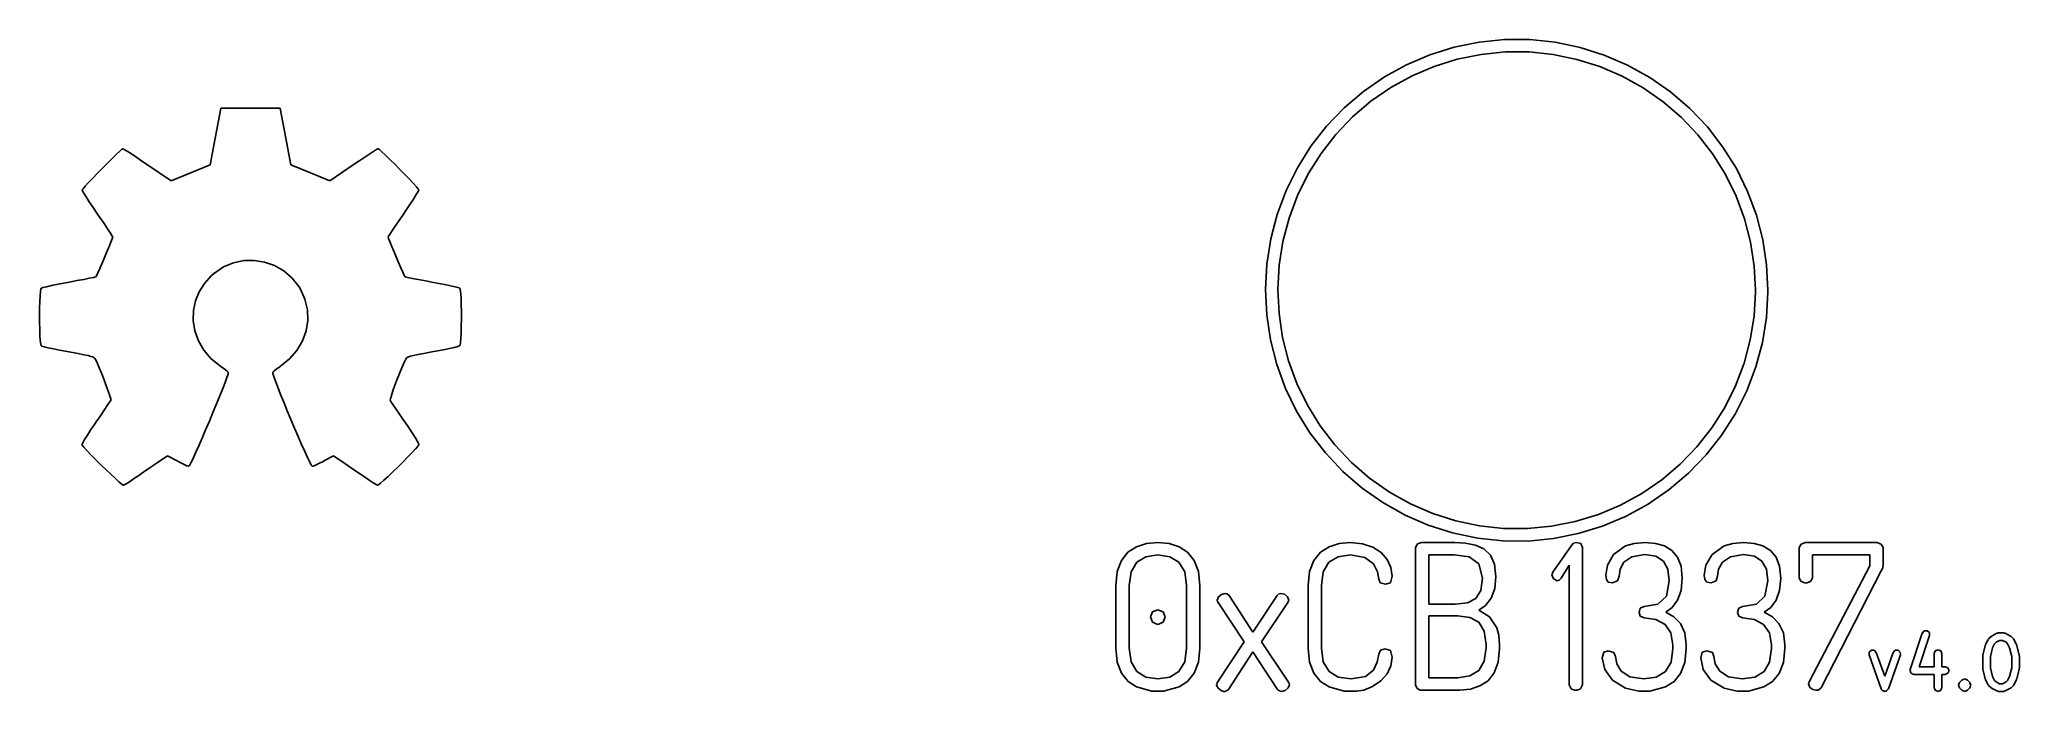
# Model space of a CAD drawing. Extents: x 85.2 to 119.7, y -88 to -34.8.
# Drawn here: x 88.55 to 119.69, y -88 to -77.74 of the extents above.
import ezdxf

# ---------------------------------------------------------------- set-up
doc = ezdxf.new("R2010")
doc.units = 0
doc.layers.add('BLACK', color=7, linetype='CONTINUOUS')

msp = doc.modelspace()

# ---------------------------------------------------------------- linework, layer by layer
at = {"layer": 'BLACK', "linetype": 'CONTINUOUS'}
for p, q in [((110.798, -77.8641), (111.189, -77.7844)), ((111.189, -77.7844), (111.587, -77.7447)), ((111.587, -77.7447), (111.987, -77.7454)), ((111.987, -77.7454), (112.384, -77.7865)), ((112.384, -77.7865), (112.776, -77.8675)), ((109.699, -78.3329), (110.048, -78.1398)), ((110.048, -78.1398), (110.416, -77.983)), ((110.416, -77.983), (110.798, -77.8641)), ((110.846, -78.0531), (110.483, -78.1661)), ((111.219, -77.9774), (110.846, -78.0531)), ((111.597, -77.9397), (111.219, -77.9774)), ((111.977, -77.9403), (111.597, -77.9397)), ((112.354, -77.9794), (111.977, -77.9403)), ((112.726, -78.0564), (112.354, -77.9794)), ((113.089, -78.1707), (112.726, -78.0564)), ((112.776, -77.8675), (113.157, -77.9877)), ((113.157, -77.9877), (113.524, -78.1458)), ((109.37, -78.5605), (109.699, -78.3329)), ((110.134, -78.3152), (109.801, -78.4988)), ((110.483, -78.1661), (110.134, -78.3152)), ((113.438, -78.321), (113.089, -78.1707)), ((113.77, -78.5057), (113.438, -78.321)), ((113.524, -78.1458), (113.873, -78.3402)), ((113.873, -78.3402), (114.201, -78.5689)), ((109.066, -78.82), (109.37, -78.5605)), ((109.489, -78.7151), (109.2, -78.9618)), ((109.801, -78.4988), (109.489, -78.7151)), ((114.081, -78.7231), (113.77, -78.5057)), ((114.369, -78.9709), (114.081, -78.7231)), ((114.201, -78.5689), (114.504, -78.8295)), ((91.3178, -79.2719), (91.4016, -78.8273)), ((91.4016, -78.8273), (91.4024, -78.826)), ((91.4024, -78.826), (91.403, -78.8247)), ((91.403, -78.8247), (91.4035, -78.8245)), ((91.4035, -78.8245), (91.4037, -78.8241)), ((91.4037, -78.8241), (91.4052, -78.8238)), ((91.4052, -78.8238), (91.4065, -78.8232)), ((91.4065, -78.8232), (92.332, -78.8232)), ((92.332, -78.8232), (92.3334, -78.8238)), ((92.3334, -78.8238), (92.3348, -78.8241)), ((92.3348, -78.8241), (92.3351, -78.8245)), ((92.3351, -78.8245), (92.3355, -78.8247)), ((92.3355, -78.8247), (92.3361, -78.826)), ((92.3361, -78.826), (92.3369, -78.8273)), ((92.3369, -78.8273), (92.4207, -79.2719)), ((108.79, -79.109), (109.066, -78.82)), ((109.2, -78.9618), (108.938, -79.2365)), ((114.631, -79.2465), (114.369, -78.9709)), ((114.504, -78.8295), (114.779, -79.1194)), ((91.2345, -79.7139), (91.3178, -79.2719)), ((92.4207, -79.2719), (92.504, -79.7139)), ((108.544, -79.4244), (108.79, -79.109)), ((108.938, -79.2365), (108.704, -79.5363)), ((114.863, -79.5471), (114.631, -79.2465)), ((114.779, -79.1194), (115.024, -79.4357)), ((89.5425, -79.7669), (89.6215, -79.6875)), ((89.6215, -79.6875), (89.696, -79.6138)), ((89.6215, -79.6875), (89.6215, -79.6875)), ((89.6215, -79.6875), (89.6215, -79.6875)), ((89.696, -79.6138), (89.7616, -79.5502)), ((89.696, -79.6138), (89.696, -79.6138)), ((89.696, -79.6138), (89.696, -79.6138)), ((89.7616, -79.5502), (89.7617, -79.5502)), ((89.7617, -79.5501), (89.814, -79.5011)), ((89.7617, -79.5502), (89.7617, -79.5501)), ((89.814, -79.5011), (89.8141, -79.5011)), ((89.8141, -79.501), (89.8487, -79.4712)), ((89.8141, -79.5011), (89.8141, -79.501)), ((89.8487, -79.4712), (89.8491, -79.471)), ((89.8491, -79.471), (89.8493, -79.4707)), ((89.8493, -79.4707), (89.8609, -79.4636)), ((89.8609, -79.4636), (89.8616, -79.4635)), ((89.8616, -79.4635), (89.8621, -79.4631)), ((89.8621, -79.4631), (89.8634, -79.4632)), ((89.8634, -79.4632), (89.8647, -79.463)), ((89.8647, -79.463), (89.8652, -79.4634)), ((89.8652, -79.4634), (89.8659, -79.4634)), ((89.8659, -79.4634), (89.8847, -79.4734)), ((89.8847, -79.4734), (89.8848, -79.4736)), ((89.8848, -79.4736), (89.885, -79.4736)), ((89.885, -79.4736), (89.93, -79.5017)), ((89.93, -79.5017), (89.93, -79.5018)), ((89.93, -79.5018), (89.9301, -79.5018)), ((89.9301, -79.5018), (89.9969, -79.5452)), ((89.9969, -79.5452), (89.9969, -79.5452)), ((89.9969, -79.5452), (89.997, -79.5452)), ((89.997, -79.5452), (90.0813, -79.601)), ((90.0813, -79.601), (90.0813, -79.601)), ((90.0813, -79.601), (90.0813, -79.601)), ((90.0813, -79.601), (90.1786, -79.6663)), ((90.1786, -79.6663), (90.1786, -79.6663)), ((90.1786, -79.6663), (90.1787, -79.6663)), ((90.1787, -79.6663), (90.2521, -79.716)), ((93.4864, -79.716), (93.5904, -79.6458)), ((93.5904, -79.6457), (93.6843, -79.583)), ((93.5904, -79.6458), (93.5904, -79.6457)), ((93.5904, -79.6458), (93.5904, -79.6458)), ((93.6843, -79.583), (93.7639, -79.5307)), ((93.6843, -79.583), (93.6843, -79.583)), ((93.6843, -79.583), (93.6843, -79.583)), ((93.7639, -79.5306), (93.8248, -79.4916)), ((93.7639, -79.5307), (93.7639, -79.5306)), ((93.7639, -79.5307), (93.7639, -79.5307)), ((93.8248, -79.4916), (93.8248, -79.4915)), ((93.8248, -79.4915), (93.8249, -79.4915)), ((93.8249, -79.4915), (93.8626, -79.4685)), ((93.8626, -79.4685), (93.8628, -79.4685)), ((93.8628, -79.4685), (93.863, -79.4683)), ((93.863, -79.4683), (93.8732, -79.4633)), ((93.8732, -79.4633), (93.8739, -79.4633)), ((93.8739, -79.4633), (93.8745, -79.4629)), ((93.8745, -79.4629), (93.8758, -79.4632)), ((93.8758, -79.4632), (93.8771, -79.4631)), ((93.8771, -79.4631), (93.8776, -79.4636)), ((93.8776, -79.4636), (93.8783, -79.4637)), ((93.8783, -79.4637), (93.8967, -79.4765)), ((93.8967, -79.4765), (93.8969, -79.4767)), ((93.8969, -79.4767), (93.8972, -79.4768)), ((93.8972, -79.4768), (93.9367, -79.5121)), ((93.9367, -79.5121), (93.9368, -79.5121)), ((93.9368, -79.5121), (93.9369, -79.5122)), ((93.9369, -79.5122), (93.993, -79.5653)), ((93.993, -79.5653), (93.993, -79.5654)), ((93.993, -79.5654), (93.993, -79.5654)), ((93.993, -79.5654), (94.0613, -79.632)), ((94.0613, -79.632), (94.0613, -79.6321)), ((94.0613, -79.6321), (94.0613, -79.6321)), ((94.0613, -79.6321), (94.1373, -79.7077)), ((108.332, -79.763), (108.544, -79.4244)), ((108.704, -79.5363), (108.502, -79.8582)), ((115.064, -79.8696), (114.863, -79.5471)), ((115.024, -79.4357), (115.235, -79.775)), ((89.2709, -80.051), (89.3233, -79.994)), ((89.3233, -79.994), (89.389, -79.9247)), ((89.3233, -79.994), (89.3233, -79.994)), ((89.3233, -79.994), (89.3233, -79.994)), ((89.389, -79.9246), (89.4635, -79.8475)), ((89.389, -79.9247), (89.389, -79.9246)), ((89.389, -79.9246), (89.389, -79.9246)), ((89.4635, -79.8475), (89.4636, -79.8475)), ((89.4636, -79.8474), (89.5425, -79.7669)), ((89.4636, -79.8475), (89.4636, -79.8474)), ((89.5425, -79.7669), (89.5425, -79.7669)), ((89.5425, -79.7669), (89.5425, -79.7669)), ((90.2521, -79.716), (90.2521, -79.716)), ((90.2521, -79.716), (90.2521, -79.716)), ((90.2521, -79.716), (90.6209, -79.9668)), ((90.6209, -79.9668), (91.2345, -79.7139)), ((92.504, -79.7139), (92.8108, -79.8403)), ((92.8108, -79.8403), (93.1176, -79.9668)), ((93.1176, -79.9668), (93.4864, -79.716)), ((93.4864, -79.716), (93.4864, -79.716)), ((93.4864, -79.716), (93.4864, -79.716)), ((94.1373, -79.7077), (94.1373, -79.7077)), ((94.1373, -79.7077), (94.1373, -79.7077)), ((94.1373, -79.7077), (94.2166, -79.7879)), ((94.2166, -79.7879), (94.2167, -79.7879)), ((94.2167, -79.7879), (94.2167, -79.7879)), ((94.2167, -79.7879), (94.2949, -79.868)), ((94.2949, -79.868), (94.2949, -79.868)), ((94.2949, -79.868), (94.2949, -79.868)), ((94.2949, -79.868), (94.3675, -79.9436)), ((94.3675, -79.9436), (94.3675, -79.9436)), ((94.3675, -79.9436), (94.3675, -79.9436)), ((94.3675, -79.9436), (94.4302, -80.0102)), ((108.155, -80.1213), (108.332, -79.763)), ((108.502, -79.8582), (108.334, -80.1988)), ((115.231, -80.2108), (115.064, -79.8696)), ((115.235, -79.775), (115.411, -80.1339)), ((89.2224, -80.1143), (89.2227, -80.1127)), ((89.2226, -80.1146), (89.2224, -80.1143)), ((89.2226, -80.115), (89.2226, -80.1146)), ((89.2255, -80.1231), (89.2226, -80.115)), ((89.2227, -80.1127), (89.2228, -80.1112)), ((89.2228, -80.1112), (89.2231, -80.1109)), ((89.2231, -80.1105), (89.2357, -80.0917)), ((89.2231, -80.1109), (89.2231, -80.1105)), ((89.2258, -80.1234), (89.2255, -80.1231)), ((89.2259, -80.1238), (89.2258, -80.1234)), ((89.2461, -80.1598), (89.2259, -80.1238)), ((89.2357, -80.0917), (89.236, -80.0915)), ((89.236, -80.0915), (89.2361, -80.0912)), ((89.2361, -80.0912), (89.2708, -80.0511)), ((89.2462, -80.1599), (89.2461, -80.1598)), ((89.2462, -80.16), (89.2462, -80.1599)), ((89.2831, -80.2193), (89.2462, -80.16)), ((89.2708, -80.0511), (89.2709, -80.051)), ((89.2708, -80.0511), (89.2708, -80.0511)), ((89.2831, -80.2194), (89.2831, -80.2193)), ((89.2831, -80.2193), (89.2831, -80.2193)), ((89.3338, -80.2973), (89.2831, -80.2194)), ((89.3951, -80.3892), (89.3338, -80.2973)), ((89.3338, -80.2973), (89.3338, -80.2973)), ((89.3338, -80.2973), (89.3338, -80.2973)), ((94.4333, -80.2538), (94.3774, -80.3389)), ((94.4302, -80.0102), (94.4302, -80.0103)), ((94.4302, -80.0103), (94.4303, -80.0103)), ((94.4303, -80.0103), (94.4785, -80.0634)), ((94.477, -80.1853), (94.4333, -80.2538)), ((94.4333, -80.2538), (94.4333, -80.2538)), ((94.4333, -80.2538), (94.4333, -80.2538)), ((94.5054, -80.1377), (94.477, -80.1851)), ((94.477, -80.1851), (94.477, -80.1852)), ((94.477, -80.1852), (94.477, -80.1853)), ((94.4785, -80.0634), (94.4785, -80.0635)), ((94.4785, -80.0635), (94.4786, -80.0635)), ((94.4786, -80.0635), (94.508, -80.0986)), ((94.5055, -80.1375), (94.5054, -80.1377)), ((94.5057, -80.1373), (94.5055, -80.1375)), ((94.5158, -80.1156), (94.5057, -80.1373)), ((94.508, -80.0986), (94.5082, -80.099)), ((94.5082, -80.099), (94.5085, -80.0992)), ((94.5085, -80.0992), (94.5155, -80.111)), ((94.5155, -80.111), (94.5156, -80.1115)), ((94.5156, -80.1115), (94.5159, -80.1118)), ((94.5161, -80.1147), (94.5158, -80.1151)), ((94.5158, -80.1151), (94.5158, -80.1156)), ((94.5159, -80.1118), (94.5159, -80.1133)), ((94.5159, -80.1133), (94.5161, -80.1147)), ((108.015, -80.4956), (108.155, -80.1213)), ((108.334, -80.1988), (108.201, -80.5547)), ((115.363, -80.5672), (115.231, -80.2108)), ((115.411, -80.1339), (115.549, -80.5088)), ((89.4642, -80.4904), (89.3951, -80.3892)), ((89.3951, -80.3892), (89.3951, -80.3892)), ((89.3951, -80.3892), (89.3951, -80.3892)), ((89.5021, -80.5456), (89.4642, -80.4904)), ((89.4642, -80.4904), (89.4642, -80.4904)), ((89.4642, -80.4904), (89.4642, -80.4904)), ((89.5673, -80.6416), (89.5021, -80.5456)), ((89.5021, -80.5456), (89.5021, -80.5456)), ((94.2055, -80.5919), (94.1443, -80.683)), ((94.2743, -80.4911), (94.2055, -80.5919)), ((94.3121, -80.4358), (94.2743, -80.4911)), ((94.2743, -80.4911), (94.2743, -80.4911)), ((94.3122, -80.4358), (94.3121, -80.4358)), ((94.3121, -80.4358), (94.3121, -80.4358)), ((94.3774, -80.3389), (94.3122, -80.4358)), ((94.3774, -80.3389), (94.3774, -80.3389)), ((94.3774, -80.3389), (94.3774, -80.3389)), ((107.913, -80.8822), (108.015, -80.4956)), ((108.201, -80.5547), (108.105, -80.9222)), ((115.458, -80.935), (115.363, -80.5672)), ((115.549, -80.5088), (115.649, -80.8957)), ((89.6231, -80.7253), (89.5673, -80.6416)), ((89.6667, -80.7924), (89.6231, -80.7253)), ((89.646, -81.0021), (89.6751, -80.9312)), ((89.6949, -80.8379), (89.6667, -80.7924)), ((89.6751, -80.9312), (89.6956, -80.8798)), ((89.704, -80.8559), (89.6949, -80.8379)), ((89.6956, -80.8798), (89.704, -80.8559)), ((94.0367, -80.8512), (94.0345, -80.8564)), ((94.0345, -80.8564), (94.0408, -80.8749)), ((94.0569, -80.8172), (94.0367, -80.8512)), ((94.0408, -80.8749), (94.0597, -80.9225)), ((94.0938, -80.7596), (94.0569, -80.8172)), ((94.0597, -80.9225), (94.0877, -80.9908)), ((94.1443, -80.683), (94.0938, -80.7596)), ((107.852, -81.2771), (107.913, -80.8822)), ((108.105, -80.9222), (108.046, -81.2975)), ((115.516, -81.3106), (115.458, -80.935)), ((115.649, -80.8957), (115.71, -81.2908)), ((89.535, -81.265), (89.5731, -81.1758)), ((89.5731, -81.1758), (89.611, -81.0859)), ((89.5731, -81.1758), (89.5731, -81.1758)), ((89.611, -81.0859), (89.646, -81.0021)), ((89.646, -81.0021), (89.646, -81.0021)), ((91.7639, -81.2235), (91.6017, -81.2577)), ((91.9287, -81.2198), (91.7639, -81.2235)), ((92.0916, -81.246), (91.9287, -81.2198)), ((92.248, -81.3015), (92.0916, -81.246)), ((94.0877, -80.9908), (94.122, -81.0729)), ((94.122, -81.0729), (94.1597, -81.1622)), ((94.1597, -81.1622), (94.198, -81.2519)), ((94.198, -81.2519), (94.234, -81.3353)), ((88.9584, -81.5722), (89.0212, -81.5604)), ((89.0212, -81.5604), (89.1403, -81.5381)), ((89.0212, -81.5604), (89.0212, -81.5604)), ((89.0212, -81.5604), (89.0212, -81.5604)), ((89.1403, -81.5381), (89.2465, -81.518)), ((89.1403, -81.5381), (89.1403, -81.5381)), ((89.2465, -81.518), (89.3346, -81.5009)), ((89.3346, -81.5009), (89.3994, -81.488)), ((89.3346, -81.5009), (89.3346, -81.5009)), ((89.3994, -81.488), (89.4356, -81.4802)), ((89.4356, -81.4802), (89.4394, -81.4791)), ((89.4394, -81.4791), (89.4484, -81.4616)), ((89.4484, -81.4616), (89.4698, -81.4147)), ((89.4698, -81.4147), (89.4996, -81.3469)), ((89.4996, -81.3469), (89.535, -81.265)), ((89.535, -81.265), (89.535, -81.265)), ((91.2584, -81.4593), (91.1451, -81.5827)), ((91.3026, -81.4201), (91.2584, -81.4593)), ((91.4465, -81.323), (91.3026, -81.4201)), ((91.6017, -81.2577), (91.4465, -81.323)), ((92.3934, -81.3857), (92.248, -81.3015)), ((92.5234, -81.4981), (92.3934, -81.3857)), ((92.6335, -81.6383), (92.5234, -81.4981)), ((94.234, -81.3353), (94.234, -81.3353)), ((94.234, -81.3353), (94.2648, -81.4056)), ((94.2648, -81.4056), (94.2876, -81.4561)), ((94.2876, -81.4561), (94.2989, -81.479)), ((94.2989, -81.479), (94.3156, -81.4831)), ((94.3156, -81.4831), (94.3656, -81.4933)), ((94.3656, -81.4933), (94.3656, -81.4933)), ((94.3656, -81.4933), (94.4417, -81.5083)), ((94.4417, -81.5083), (94.4417, -81.5083)), ((94.4417, -81.5083), (94.5388, -81.5269)), ((94.5388, -81.5269), (94.6516, -81.5481)), ((94.6516, -81.5481), (94.7174, -81.5604)), ((94.7174, -81.5604), (94.7174, -81.5604)), ((94.7174, -81.5604), (94.7174, -81.5604)), ((94.7174, -81.5604), (94.8379, -81.5834)), ((107.83, -81.6762), (107.852, -81.2771)), ((108.046, -81.2975), (108.025, -81.6769)), ((115.535, -81.69), (115.516, -81.3106)), ((115.71, -81.2908), (115.73, -81.69)), ((88.554, -81.9709), (88.5566, -81.8673)), ((88.5566, -81.8672), (88.5608, -81.778)), ((88.5566, -81.8673), (88.5566, -81.8672)), ((88.5566, -81.8673), (88.5566, -81.8673)), ((88.5608, -81.7779), (88.5665, -81.7096)), ((88.5608, -81.778), (88.5608, -81.7779)), ((88.5608, -81.778), (88.5608, -81.778)), ((88.5665, -81.7091), (88.5737, -81.6681)), ((88.5666, -81.7093), (88.5665, -81.7091)), ((88.5665, -81.7096), (88.5666, -81.7093)), ((88.5737, -81.6681), (88.5742, -81.6674)), ((88.5742, -81.6667), (88.5786, -81.6583)), ((88.5742, -81.6674), (88.5742, -81.6667)), ((88.5786, -81.6583), (88.58, -81.6571)), ((88.58, -81.6571), (88.5814, -81.6559)), ((88.5814, -81.6559), (88.6057, -81.6474)), ((88.6057, -81.6474), (88.6059, -81.6474)), ((88.6059, -81.6474), (88.6061, -81.6473)), ((88.6061, -81.6473), (88.6614, -81.6335)), ((88.6614, -81.6335), (88.6614, -81.6335)), ((88.6614, -81.6335), (88.6615, -81.6335)), ((88.6615, -81.6335), (88.7423, -81.6156)), ((88.7423, -81.6156), (88.8431, -81.5948)), ((88.7423, -81.6156), (88.7423, -81.6156)), ((88.7423, -81.6156), (88.7423, -81.6156)), ((88.8431, -81.5947), (88.9584, -81.5722)), ((88.8431, -81.5948), (88.8431, -81.5947)), ((88.8431, -81.5948), (88.8431, -81.5948)), ((88.9584, -81.5722), (88.9584, -81.5722)), ((88.9584, -81.5722), (88.9584, -81.5722)), ((91.0062, -81.8577), (90.9747, -82.0017)), ((91.0627, -81.7123), (91.0062, -81.8577)), ((91.1451, -81.5827), (91.0627, -81.7123)), ((92.6545, -81.6726), (92.6335, -81.6383)), ((92.7264, -81.8312), (92.6545, -81.6726)), ((92.7646, -81.9961), (92.7264, -81.8312)), ((94.8379, -81.5834), (94.8379, -81.5834)), ((94.8379, -81.5834), (94.8379, -81.5834)), ((94.8379, -81.5834), (94.9468, -81.6052)), ((94.9468, -81.6052), (94.9468, -81.6052)), ((94.9468, -81.6052), (94.9468, -81.6052)), ((94.9468, -81.6052), (95.0385, -81.6247)), ((95.0385, -81.6247), (95.0386, -81.6248)), ((95.0386, -81.6248), (95.0386, -81.6248)), ((95.0386, -81.6248), (95.1076, -81.6408)), ((95.1076, -81.6408), (95.1077, -81.6408)), ((95.1077, -81.6408), (95.1078, -81.6408)), ((95.1078, -81.6408), (95.1486, -81.6522)), ((95.1486, -81.6522), (95.1489, -81.6524)), ((95.1489, -81.6524), (95.1493, -81.6524)), ((95.1493, -81.6524), (95.1575, -81.656)), ((95.1575, -81.656), (95.1576, -81.6561)), ((95.1576, -81.6561), (95.1578, -81.6561)), ((95.1578, -81.6561), (95.1589, -81.6575)), ((95.1589, -81.6575), (95.1602, -81.6588)), ((95.1602, -81.6588), (95.1602, -81.6589)), ((95.1602, -81.6589), (95.1603, -81.659)), ((95.1603, -81.659), (95.1683, -81.6833)), ((95.1683, -81.6833), (95.1683, -81.6839)), ((95.1683, -81.6839), (95.1685, -81.6843)), ((95.1685, -81.6843), (95.175, -81.7393)), ((95.175, -81.7393), (95.175, -81.7394)), ((95.175, -81.7394), (95.175, -81.7396)), ((95.175, -81.7396), (95.18, -81.8187)), ((95.18, -81.8187), (95.1799, -81.8188)), ((95.1799, -81.8188), (95.18, -81.8188)), ((95.18, -81.8188), (95.1834, -81.9158)), ((107.83, -81.6769), (107.83, -81.6762)), ((107.849, -82.0755), (107.83, -81.6769)), ((108.025, -81.6769), (108.043, -82.0564)), ((115.513, -82.0955), (115.535, -81.7162)), ((115.535, -81.7162), (115.535, -81.69)), ((115.73, -81.7176), (115.707, -82.1166)), ((115.73, -81.69), (115.73, -81.7176)), ((88.553, -82.0826), (88.554, -81.971)), ((88.553, -82.0827), (88.553, -82.0826)), ((88.553, -82.0826), (88.553, -82.0826)), ((88.5534, -82.1959), (88.553, -82.0827)), ((88.554, -81.971), (88.554, -81.9709)), ((88.554, -81.9709), (88.554, -81.9709)), ((90.9747, -82.0017), (90.9669, -82.1635)), ((90.9669, -82.1635), (90.9928, -82.3261)), ((92.7438, -82.3286), (92.7701, -82.1633)), ((92.7701, -82.1633), (92.7646, -81.9961)), ((95.1834, -81.9158), (95.1833, -81.9158)), ((95.1833, -81.9158), (95.1834, -81.9158)), ((95.1834, -81.9158), (95.1852, -82.0241)), ((95.1855, -82.1374), (95.1843, -82.2491)), ((95.1852, -82.0241), (95.1852, -82.0241)), ((95.1852, -82.0241), (95.1852, -82.0242)), ((95.1852, -82.0242), (95.1855, -82.1374)), ((95.1855, -82.1374), (95.1855, -82.1374)), ((95.1855, -82.1374), (95.1855, -82.1374)), ((107.908, -82.4707), (107.849, -82.0755)), ((108.043, -82.0564), (108.099, -82.4322)), ((115.453, -82.4707), (115.513, -82.0955)), ((115.707, -82.1166), (115.644, -82.5113)), ((88.5554, -82.3043), (88.5534, -82.1959)), ((88.5534, -82.1959), (88.5535, -82.1959)), ((88.5535, -82.1959), (88.5534, -82.1959)), ((88.5554, -82.3044), (88.5555, -82.3043)), ((88.5555, -82.3043), (88.5554, -82.3043)), ((88.559, -82.4015), (88.5554, -82.3044)), ((88.559, -82.4016), (88.559, -82.4015)), ((88.559, -82.4015), (88.559, -82.4015)), ((88.564, -82.481), (88.559, -82.4016)), ((88.5641, -82.4811), (88.564, -82.481)), ((88.564, -82.4813), (88.5641, -82.4811)), ((88.5706, -82.5366), (88.564, -82.4813)), ((90.9928, -82.3261), (91.0498, -82.4841)), ((91.0498, -82.4841), (91.1353, -82.6319)), ((92.6002, -82.636), (92.6869, -82.4876)), ((92.6869, -82.4876), (92.7438, -82.3286)), ((95.1773, -82.4426), (95.1715, -82.5112)), ((95.1816, -82.353), (95.1773, -82.4424)), ((95.1773, -82.4424), (95.1773, -82.4425)), ((95.1773, -82.4425), (95.1773, -82.4426)), ((95.1843, -82.2492), (95.1816, -82.3529)), ((95.1816, -82.3529), (95.1816, -82.353)), ((95.1816, -82.353), (95.1816, -82.353)), ((95.1843, -82.2491), (95.1843, -82.2491)), ((95.1843, -82.2491), (95.1843, -82.2492)), ((108.007, -82.858), (107.908, -82.4707)), ((108.099, -82.4322), (108.193, -82.8003)), ((115.355, -82.8378), (115.453, -82.4707)), ((88.5709, -82.537), (88.5706, -82.5366)), ((88.5708, -82.5375), (88.5709, -82.537)), ((88.5789, -82.5623), (88.5708, -82.5375)), ((88.5801, -82.5636), (88.5789, -82.5623)), ((88.5812, -82.5651), (88.5801, -82.5636)), ((88.5861, -82.5678), (88.5812, -82.5651)), ((88.5866, -82.5679), (88.5861, -82.5678)), ((88.587, -82.5683), (88.5866, -82.5679)), ((88.6235, -82.5802), (88.587, -82.5683)), ((88.6237, -82.5802), (88.6235, -82.5802)), ((88.6239, -82.5803), (88.6237, -82.5802)), ((88.6872, -82.5962), (88.6239, -82.5803)), ((88.6873, -82.5961), (88.6872, -82.5962)), ((88.6874, -82.5962), (88.6873, -82.5961)), ((88.7703, -82.6142), (88.6874, -82.5962)), ((88.7704, -82.6142), (88.7703, -82.6142)), ((88.7703, -82.6142), (88.7703, -82.6142)), ((88.8654, -82.6326), (88.7704, -82.6142)), ((88.8655, -82.6325), (88.8654, -82.6326)), ((88.8655, -82.6326), (88.8655, -82.6325)), ((88.8976, -82.6384), (88.8655, -82.6326)), ((89.0457, -82.6656), (88.8976, -82.6384)), ((89.1621, -82.6875), (89.0457, -82.6656)), ((89.0457, -82.6656), (89.0457, -82.6656)), ((89.2508, -82.7049), (89.1621, -82.6875)), ((89.3158, -82.7188), (89.2508, -82.7049)), ((89.361, -82.73), (89.3158, -82.7188)), ((89.3905, -82.7394), (89.361, -82.73)), ((89.408, -82.7478), (89.3905, -82.7394)), ((89.4181, -82.756), (89.408, -82.7478)), ((89.4188, -82.7567), (89.4181, -82.756)), ((89.4362, -82.7871), (89.4188, -82.7567)), ((89.4624, -82.8436), (89.4362, -82.7871)), ((91.1353, -82.6319), (91.2465, -82.7641)), ((91.2465, -82.7641), (91.3811, -82.8751)), ((92.3414, -82.8845), (92.4848, -82.7697)), ((92.4848, -82.7697), (92.6002, -82.636)), ((94.3046, -82.7826), (94.2792, -82.8366)), ((94.3209, -82.7554), (94.3046, -82.7826)), ((94.3219, -82.7544), (94.3209, -82.7554)), ((94.3331, -82.7462), (94.3219, -82.7544)), ((94.3526, -82.7377), (94.3331, -82.7462)), ((94.3848, -82.728), (94.3526, -82.7377)), ((94.4335, -82.7164), (94.3848, -82.728)), ((94.5027, -82.7019), (94.4335, -82.7164)), ((94.5963, -82.6837), (94.5027, -82.7019)), ((94.7184, -82.6609), (94.5963, -82.6837)), ((94.8731, -82.6326), (94.7184, -82.6609)), ((94.9051, -82.6266), (94.8731, -82.6326)), ((94.8731, -82.6326), (94.8731, -82.6326)), ((94.8731, -82.6326), (94.8731, -82.6326)), ((94.9052, -82.6266), (94.9051, -82.6266)), ((94.9971, -82.6082), (94.9052, -82.6266)), ((94.9052, -82.6266), (94.9052, -82.6266)), ((94.9972, -82.6081), (94.9971, -82.6081)), ((94.9971, -82.6081), (94.9971, -82.6082)), ((95.0745, -82.5907), (94.9972, -82.6081)), ((95.0746, -82.5906), (95.0745, -82.5907)), ((95.0747, -82.5906), (95.0746, -82.5906)), ((95.1301, -82.5759), (95.0747, -82.5906)), ((95.1303, -82.5757), (95.1301, -82.5759)), ((95.1306, -82.5757), (95.1303, -82.5757)), ((95.1567, -82.5654), (95.1306, -82.5757)), ((95.158, -82.5641), (95.1567, -82.5654)), ((95.1594, -82.563), (95.158, -82.5641)), ((95.1637, -82.5544), (95.1594, -82.563)), ((95.1638, -82.5536), (95.1637, -82.5544)), ((95.1642, -82.553), (95.1638, -82.5536)), ((95.1715, -82.5116), (95.1642, -82.553)), ((95.1715, -82.5112), (95.1714, -82.5114)), ((95.1714, -82.5114), (95.1715, -82.5116)), ((108.193, -82.8003), (108.324, -83.1571)), ((115.644, -82.5113), (115.541, -82.8975)), ((89.4947, -82.9193), (89.4624, -82.8436)), ((89.5304, -83.0073), (89.4947, -82.9193)), ((89.5671, -83.1012), (89.5304, -83.0073)), ((89.602, -83.1942), (89.5671, -83.1012)), ((91.3811, -82.8751), (91.3986, -82.8867)), ((91.3986, -82.8867), (91.3987, -82.8868)), ((91.3987, -82.8868), (91.3987, -82.8868)), ((91.3987, -82.8868), (91.455, -82.9253)), ((91.455, -82.9253), (91.4551, -82.9254)), ((91.4551, -82.9254), (91.4552, -82.9255)), ((91.4552, -82.9255), (91.498, -82.9588)), ((91.4986, -83.0618), (91.47, -83.139)), ((91.498, -82.9588), (91.4982, -82.9592)), ((91.4982, -82.9592), (91.4985, -82.9593)), ((91.4985, -82.9593), (91.519, -82.9806)), ((91.516, -83.0094), (91.4986, -83.0616)), ((91.4986, -83.0616), (91.4986, -83.0617)), ((91.4986, -83.0617), (91.4986, -83.0618)), ((91.5162, -83.0087), (91.516, -83.009)), ((91.516, -83.009), (91.516, -83.0094)), ((91.5206, -82.9857), (91.5162, -83.0087)), ((91.519, -82.9806), (91.5193, -82.9814)), ((91.5193, -82.9814), (91.5199, -82.982)), ((91.5199, -82.982), (91.5202, -82.9827)), ((91.5202, -82.9827), (91.5203, -82.9839)), ((91.5203, -82.9839), (91.5204, -82.9842)), ((91.5204, -82.9842), (91.5203, -82.9843)), ((91.5203, -82.9843), (91.5206, -82.9857)), ((92.2183, -82.9849), (92.2188, -82.9834)), ((92.2184, -82.9852), (92.2183, -82.9849)), ((92.2183, -82.9855), (92.2184, -82.9852)), ((92.2207, -83.0016), (92.2183, -82.9855)), ((92.2188, -82.9834), (92.2192, -82.9818)), ((92.2192, -82.9818), (92.2195, -82.9816)), ((92.2195, -82.9816), (92.2196, -82.9813)), ((92.2196, -82.9813), (92.2386, -82.9608)), ((92.2209, -83.0019), (92.2207, -83.0016)), ((92.2209, -83.0024), (92.2209, -83.0019)), ((92.2358, -83.0493), (92.2209, -83.0024)), ((92.2359, -83.0494), (92.2358, -83.0493)), ((92.2359, -83.0495), (92.2359, -83.0494)), ((92.2624, -83.1222), (92.2359, -83.0495)), ((92.2386, -82.9608), (92.239, -82.9606)), ((92.239, -82.9606), (92.2392, -82.9603)), ((92.2392, -82.9603), (92.2809, -82.9269)), ((92.2625, -83.1222), (92.2624, -83.1222)), ((92.2987, -83.2164), (92.2625, -83.1222)), ((92.2625, -83.1222), (92.2625, -83.1222)), ((92.2809, -82.9269), (92.2811, -82.9269)), ((92.2811, -82.9269), (92.2812, -82.9268)), ((92.2812, -82.9268), (92.3368, -82.8875)), ((92.3368, -82.8875), (92.3369, -82.8875)), ((92.3369, -82.8874), (92.3414, -82.8845)), ((92.3369, -82.8875), (92.3369, -82.8874)), ((94.1753, -83.0913), (94.14, -83.1847)), ((94.2119, -82.9977), (94.1753, -83.0913)), ((94.2474, -82.9106), (94.2119, -82.9977)), ((94.2792, -82.8366), (94.2474, -82.9106)), ((108.144, -83.2334), (108.007, -82.858)), ((115.221, -83.1932), (115.355, -82.8378)), ((115.541, -82.8975), (115.4, -83.2714)), ((89.6328, -83.2796), (89.602, -83.1942)), ((89.6567, -83.3507), (89.6328, -83.2796)), ((89.6538, -83.4516), (89.6728, -83.4229)), ((89.6712, -83.4007), (89.6567, -83.3507)), ((89.6737, -83.4215), (89.6712, -83.4007)), ((89.6728, -83.4229), (89.6737, -83.4215)), ((91.3863, -83.3513), (91.3349, -83.4775)), ((91.4319, -83.237), (91.3863, -83.3512)), ((91.3863, -83.3512), (91.3863, -83.3513)), ((91.3863, -83.3513), (91.3863, -83.3513)), ((91.4699, -83.1391), (91.4319, -83.237)), ((91.4319, -83.237), (91.4319, -83.237)), ((91.4319, -83.237), (91.4319, -83.237)), ((91.47, -83.139), (91.4699, -83.1391)), ((91.4699, -83.1391), (91.4699, -83.1391)), ((92.2987, -83.2165), (92.2987, -83.2164)), ((92.2987, -83.2164), (92.2987, -83.2164)), ((92.3429, -83.3278), (92.2987, -83.2165)), ((92.343, -83.3279), (92.3429, -83.3278)), ((92.3933, -83.4521), (92.343, -83.3279)), ((92.343, -83.3279), (92.343, -83.3279)), ((94.0683, -83.3967), (94.0645, -83.4209)), ((94.0645, -83.4209), (94.0778, -83.4412)), ((94.084, -83.3442), (94.0683, -83.3967)), ((94.1087, -83.2712), (94.084, -83.3442)), ((94.14, -83.1847), (94.1087, -83.2712)), ((108.319, -83.5929), (108.144, -83.2334)), ((108.324, -83.1571), (108.49, -83.4989)), ((115.051, -83.5333), (115.221, -83.1932)), ((115.4, -83.2714), (115.221, -83.6291)), ((89.4426, -83.7609), (89.509, -83.6642)), ((89.509, -83.6642), (89.5685, -83.5772)), ((89.5685, -83.5772), (89.6179, -83.5047)), ((89.5685, -83.5772), (89.5685, -83.5772)), ((89.6179, -83.5047), (89.6538, -83.4516)), ((89.6179, -83.5047), (89.6179, -83.5047)), ((91.2796, -83.6116), (91.2221, -83.7491)), ((91.3349, -83.4776), (91.2796, -83.6116)), ((91.2796, -83.6116), (91.2796, -83.6116)), ((91.2796, -83.6116), (91.2796, -83.6116)), ((91.3349, -83.4775), (91.3349, -83.4776)), ((91.3349, -83.4776), (91.3349, -83.4776)), ((92.3933, -83.4522), (92.3933, -83.4521)), ((92.448, -83.585), (92.3933, -83.4522)), ((92.3933, -83.4522), (92.3933, -83.4522)), ((92.5052, -83.7222), (92.448, -83.585)), ((92.448, -83.585), (92.448, -83.585)), ((92.448, -83.585), (92.448, -83.585)), ((92.5631, -83.8593), (92.5052, -83.7222)), ((92.5052, -83.7222), (92.5052, -83.7222)), ((92.5052, -83.7222), (92.5052, -83.7222)), ((94.0778, -83.4412), (94.0778, -83.4412)), ((94.0778, -83.4412), (94.1095, -83.4882)), ((94.1095, -83.4882), (94.1095, -83.4882)), ((94.1095, -83.4882), (94.1555, -83.5559)), ((94.1555, -83.5559), (94.2126, -83.6395)), ((94.2126, -83.6395), (94.2775, -83.7341)), ((94.2775, -83.7341), (94.2775, -83.7341)), ((94.2775, -83.7341), (94.296, -83.7609)), ((108.529, -83.933), (108.319, -83.5929)), ((108.49, -83.4989), (108.689, -83.8221)), ((114.848, -83.8544), (115.051, -83.5333)), ((115.221, -83.6291), (115.008, -83.9669)), ((89.2327, -84.0888), (89.2612, -84.0388)), ((89.2612, -84.0388), (89.2613, -84.0388)), ((89.2613, -84.0387), (89.3048, -83.9685)), ((89.2613, -84.0388), (89.2613, -84.0387)), ((89.3048, -83.9685), (89.3049, -83.9685)), ((89.3049, -83.9684), (89.3602, -83.8831)), ((89.3049, -83.9685), (89.3049, -83.9684)), ((89.3602, -83.8831), (89.3603, -83.883)), ((89.3603, -83.883), (89.4243, -83.7876)), ((89.3603, -83.883), (89.3603, -83.883)), ((89.4243, -83.7876), (89.4244, -83.7875)), ((89.4243, -83.7876), (89.4243, -83.7876)), ((89.4244, -83.7875), (89.4426, -83.7609)), ((89.4426, -83.7609), (89.4426, -83.7609)), ((89.4426, -83.7609), (89.4426, -83.7609)), ((91.1078, -84.0171), (91.0546, -84.1391)), ((91.1642, -83.8857), (91.1078, -84.0171)), ((91.1078, -84.0171), (91.1078, -84.0171)), ((91.1078, -84.0171), (91.1078, -84.0171)), ((91.2221, -83.7491), (91.1642, -83.8857)), ((91.1642, -83.8857), (91.1642, -83.8857)), ((91.1642, -83.8857), (91.1642, -83.8857)), ((91.2221, -83.7491), (91.2221, -83.7491)), ((91.2221, -83.7491), (91.2221, -83.7491)), ((92.6199, -83.9921), (92.5631, -83.8593)), ((92.5631, -83.8593), (92.5631, -83.8593)), ((92.5631, -83.8593), (92.5631, -83.8593)), ((92.6738, -84.1163), (92.6199, -83.9921)), ((92.6199, -83.9921), (92.6199, -83.9921)), ((92.6199, -83.9921), (92.6199, -83.9921)), ((94.296, -83.7609), (94.296, -83.7609)), ((94.296, -83.7609), (94.296, -83.761)), ((94.296, -83.761), (94.3618, -83.8584)), ((94.3618, -83.8584), (94.3618, -83.8584)), ((94.3618, -83.8584), (94.3619, -83.8584)), ((94.3619, -83.8584), (94.4198, -83.9473)), ((94.4198, -83.9473), (94.4198, -83.9474)), ((94.4198, -83.9474), (94.4199, -83.9474)), ((94.4199, -83.9474), (94.4668, -84.0227)), ((94.4668, -84.0227), (94.4668, -84.0228)), ((94.4668, -84.0228), (94.4669, -84.0228)), ((94.4669, -84.0228), (94.4995, -84.0793)), ((108.772, -84.2501), (108.529, -83.933)), ((108.689, -83.8221), (108.921, -84.1236)), ((114.614, -84.1534), (114.848, -83.8544)), ((115.008, -83.9669), (114.761, -84.2814)), ((89.222, -84.1176), (89.2221, -84.1159)), ((89.2243, -84.1241), (89.222, -84.1176)), ((89.2221, -84.1159), (89.2222, -84.1141)), ((89.2222, -84.1141), (89.2325, -84.0894)), ((89.2248, -84.1247), (89.2243, -84.1241)), ((89.2249, -84.1255), (89.2248, -84.1247)), ((89.2481, -84.1575), (89.2249, -84.1255)), ((89.2325, -84.0894), (89.2327, -84.0891)), ((89.2327, -84.0891), (89.2327, -84.0888)), ((89.2483, -84.1576), (89.2481, -84.1575)), ((89.2484, -84.1578), (89.2483, -84.1576)), ((89.2941, -84.2101), (89.2484, -84.1578)), ((89.2941, -84.2102), (89.2941, -84.2101)), ((89.2942, -84.2103), (89.2941, -84.2102)), ((89.3591, -84.2793), (89.2942, -84.2103)), ((89.3592, -84.2794), (89.3591, -84.2793)), ((89.4401, -84.3617), (89.3592, -84.2794)), ((89.3592, -84.2794), (89.3592, -84.2794)), ((89.4402, -84.3617), (89.4401, -84.3617)), ((89.4402, -84.3618), (89.4402, -84.3617)), ((89.5338, -84.4538), (89.4402, -84.3618)), ((90.5655, -84.2955), (90.3857, -84.4171)), ((90.7158, -84.3768), (90.5655, -84.2955)), ((90.9653, -84.3376), (90.9328, -84.4054)), ((91.0065, -84.2474), (90.9653, -84.3375)), ((90.9653, -84.3375), (90.9653, -84.3376)), ((90.9653, -84.3376), (90.9653, -84.3376)), ((91.0066, -84.2473), (91.0065, -84.2474)), ((91.0065, -84.2474), (91.0065, -84.2474)), ((91.0546, -84.1391), (91.0066, -84.2473)), ((91.0546, -84.1391), (91.0546, -84.1391)), ((91.0546, -84.1391), (91.0546, -84.1391)), ((92.723, -84.2275), (92.6738, -84.1163)), ((92.6738, -84.1163), (92.6738, -84.1163)), ((92.6738, -84.1163), (92.6738, -84.1163)), ((92.723, -84.2276), (92.723, -84.2275)), ((92.7657, -84.3216), (92.723, -84.2276)), ((92.723, -84.2276), (92.723, -84.2276)), ((92.7657, -84.3217), (92.7657, -84.3216)), ((92.7657, -84.3216), (92.7657, -84.3216)), ((92.8001, -84.3941), (92.7657, -84.3217)), ((93.1731, -84.2955), (93.0228, -84.3768)), ((93.3528, -84.4171), (93.1731, -84.2955)), ((94.3457, -84.3126), (94.2696, -84.3895)), ((94.3458, -84.3125), (94.3457, -84.3125)), ((94.3457, -84.3125), (94.3457, -84.3126)), ((94.4129, -84.2428), (94.3458, -84.3125)), ((94.413, -84.2427), (94.4129, -84.2428)), ((94.4129, -84.2428), (94.4129, -84.2428)), ((94.4666, -84.1848), (94.413, -84.2427)), ((94.4667, -84.1846), (94.4666, -84.1847)), ((94.4666, -84.1847), (94.4666, -84.1848)), ((94.5022, -84.1428), (94.4667, -84.1846)), ((94.4995, -84.0793), (94.4996, -84.0796)), ((94.4996, -84.0796), (94.4997, -84.0797)), ((94.4997, -84.0797), (94.515, -84.1124)), ((94.5023, -84.1424), (94.5022, -84.1428)), ((94.5027, -84.1422), (94.5023, -84.1424)), ((94.5155, -84.1211), (94.5027, -84.1422)), ((94.515, -84.1124), (94.5151, -84.113)), ((94.5151, -84.113), (94.5154, -84.1136)), ((94.5154, -84.1136), (94.5162, -84.1176)), ((94.5158, -84.1193), (94.5155, -84.1211)), ((94.5162, -84.1176), (94.5158, -84.1193)), ((109.046, -84.541), (108.772, -84.2501)), ((108.921, -84.1236), (109.181, -84.4001)), ((114.35, -84.4271), (114.614, -84.1534)), ((114.761, -84.2814), (114.484, -84.5694)), ((89.5874, -84.5053), (89.5338, -84.4538)), ((89.5338, -84.4538), (89.5338, -84.4538)), ((89.5338, -84.4538), (89.5338, -84.4538)), ((89.672, -84.5855), (89.5874, -84.5053)), ((89.5874, -84.5053), (89.5874, -84.5053)), ((89.5874, -84.5053), (89.5874, -84.5053)), ((89.6721, -84.5856), (89.672, -84.5855)), ((89.672, -84.5855), (89.672, -84.5855)), ((89.7461, -84.6542), (89.6721, -84.5856)), ((89.7462, -84.6543), (89.7461, -84.6542)), ((89.8057, -84.7079), (89.7462, -84.6543)), ((89.7462, -84.6543), (89.7462, -84.6543)), ((90.0475, -84.6482), (89.9803, -84.6933)), ((90.0476, -84.6481), (90.0475, -84.6482)), ((90.0954, -84.6152), (90.0476, -84.6481)), ((90.0476, -84.6481), (90.0476, -84.6481)), ((90.1908, -84.5498), (90.0954, -84.6152)), ((90.2927, -84.4803), (90.1908, -84.5498)), ((90.3857, -84.4171), (90.2927, -84.4803)), ((90.7518, -84.3959), (90.7158, -84.3768)), ((90.7158, -84.3768), (90.7158, -84.3768)), ((90.7158, -84.3768), (90.7158, -84.3768)), ((90.7519, -84.3959), (90.7518, -84.3959)), ((90.752, -84.396), (90.7519, -84.3959)), ((90.8175, -84.4287), (90.752, -84.396)), ((90.8176, -84.4287), (90.8175, -84.4287)), ((90.8177, -84.4287), (90.8176, -84.4287)), ((90.8683, -84.4513), (90.8177, -84.4287)), ((90.8686, -84.4513), (90.8683, -84.4513)), ((90.8689, -84.4515), (90.8686, -84.4513)), ((90.896, -84.4599), (90.8689, -84.4515)), ((90.897, -84.4598), (90.896, -84.4599)), ((90.8979, -84.4601), (90.897, -84.4598)), ((90.8988, -84.4596), (90.8979, -84.4601)), ((90.8998, -84.4596), (90.8988, -84.4596)), ((90.9004, -84.4588), (90.8998, -84.4596)), ((90.9013, -84.4583), (90.9004, -84.4588)), ((90.9102, -84.4475), (90.9013, -84.4583)), ((90.9103, -84.447), (90.9102, -84.4475)), ((90.9107, -84.4467), (90.9103, -84.447)), ((90.9327, -84.4056), (90.9107, -84.4467)), ((90.9328, -84.4054), (90.9327, -84.4055)), ((90.9327, -84.4055), (90.9327, -84.4056)), ((92.8002, -84.3942), (92.8001, -84.3941)), ((92.8002, -84.3943), (92.8002, -84.3942)), ((92.8244, -84.4409), (92.8002, -84.3943)), ((92.8247, -84.4412), (92.8244, -84.4409)), ((92.8248, -84.4416), (92.8247, -84.4412)), ((92.8371, -84.4581), (92.8248, -84.4416)), ((92.8379, -84.4586), (92.8371, -84.4581)), ((92.8384, -84.4593), (92.8379, -84.4586)), ((92.8395, -84.4595), (92.8384, -84.4593)), ((92.8404, -84.4601), (92.8395, -84.4595)), ((92.8413, -84.4599), (92.8404, -84.4601)), ((92.8422, -84.46), (92.8413, -84.4599)), ((92.8524, -84.4578), (92.8422, -84.46)), ((92.8527, -84.4575), (92.8524, -84.4578)), ((92.8532, -84.4575), (92.8527, -84.4575)), ((92.8933, -84.4415), (92.8532, -84.4575)), ((92.8934, -84.4414), (92.8933, -84.4415)), ((92.8936, -84.4413), (92.8934, -84.4414)), ((92.9528, -84.4132), (92.8936, -84.4413)), ((92.9529, -84.4131), (92.9528, -84.4132)), ((92.953, -84.4131), (92.9529, -84.4131)), ((93.0227, -84.3769), (92.953, -84.4131)), ((93.0228, -84.3768), (93.0227, -84.3768)), ((93.0227, -84.3768), (93.0227, -84.3769)), ((93.4067, -84.4536), (93.3528, -84.4171)), ((93.3528, -84.4171), (93.3528, -84.4171)), ((93.5068, -84.5218), (93.4067, -84.4536)), ((93.4067, -84.4536), (93.4067, -84.4536)), ((93.6067, -84.5901), (93.5068, -84.5218)), ((93.691, -84.6481), (93.6067, -84.5901)), ((93.6067, -84.5901), (93.6067, -84.5901)), ((93.691, -84.6482), (93.691, -84.6481)), ((93.691, -84.6481), (93.691, -84.6481)), ((93.7375, -84.6798), (93.691, -84.6482)), ((94.0331, -84.6188), (93.9668, -84.6797)), ((94.1087, -84.5471), (94.0331, -84.6187)), ((94.0331, -84.6187), (94.0331, -84.6187)), ((94.0331, -84.6187), (94.0331, -84.6188)), ((94.1088, -84.5471), (94.1087, -84.5471)), ((94.1087, -84.5471), (94.1087, -84.5471)), ((94.1891, -84.4692), (94.1088, -84.5471)), ((94.2696, -84.3895), (94.1891, -84.4691)), ((94.1891, -84.4691), (94.1891, -84.4692)), ((94.1891, -84.4692), (94.1891, -84.4692)), ((94.2696, -84.3895), (94.2696, -84.3895)), ((94.2696, -84.3895), (94.2696, -84.3895)), ((109.348, -84.8026), (109.046, -84.541)), ((109.181, -84.4001), (109.468, -84.6488)), ((109.468, -84.6488), (109.779, -84.8673)), ((113.747, -84.8881), (114.061, -84.6729)), ((114.061, -84.6729), (114.35, -84.4271)), ((114.484, -84.5694), (114.179, -84.8279)), ((89.8058, -84.7079), (89.8057, -84.7079)), ((89.8058, -84.708), (89.8058, -84.7079)), ((89.8468, -84.7428), (89.8058, -84.708)), ((89.8471, -84.7429), (89.8468, -84.7428)), ((89.8473, -84.7431), (89.8471, -84.7429)), ((89.8658, -84.7556), (89.8473, -84.7431)), ((89.8662, -84.7557), (89.8658, -84.7556)), ((89.8665, -84.756), (89.8662, -84.7557)), ((89.8681, -84.7561), (89.8665, -84.756)), ((89.8696, -84.7564), (89.8681, -84.7561)), ((89.8699, -84.7561), (89.8696, -84.7564)), ((89.8703, -84.7562), (89.8699, -84.7561)), ((89.8831, -84.7515), (89.8703, -84.7562)), ((89.8834, -84.7513), (89.8831, -84.7515)), ((89.8838, -84.7512), (89.8834, -84.7513)), ((89.923, -84.7293), (89.8838, -84.7512)), ((89.9231, -84.7292), (89.923, -84.7293)), ((89.9232, -84.7292), (89.9231, -84.7292)), ((89.9802, -84.6934), (89.9232, -84.7292)), ((89.9803, -84.6933), (89.9802, -84.6933)), ((89.9802, -84.6933), (89.9802, -84.6934)), ((93.7376, -84.6798), (93.7375, -84.6798)), ((93.7981, -84.7191), (93.7376, -84.6798)), ((93.7376, -84.6798), (93.7376, -84.6798)), ((93.7982, -84.7191), (93.7981, -84.7191)), ((93.7982, -84.7192), (93.7982, -84.7191)), ((93.8431, -84.7461), (93.7982, -84.7192)), ((93.8434, -84.7461), (93.8431, -84.7461)), ((93.8436, -84.7464), (93.8434, -84.7461)), ((93.8655, -84.7563), (93.8436, -84.7464)), ((93.8656, -84.7563), (93.8655, -84.7563)), ((93.8658, -84.7565), (93.8656, -84.7563)), ((93.8675, -84.7564), (93.8658, -84.7565)), ((93.8693, -84.7565), (93.8675, -84.7564)), ((93.8694, -84.7564), (93.8693, -84.7565)), ((93.8696, -84.7563), (93.8694, -84.7564)), ((93.879, -84.7521), (93.8696, -84.7563)), ((93.8794, -84.7517), (93.879, -84.7521)), ((93.88, -84.7515), (93.8794, -84.7517)), ((93.914, -84.7256), (93.88, -84.7515)), ((93.9141, -84.7255), (93.914, -84.7256)), ((93.9143, -84.7254), (93.9141, -84.7255)), ((93.9667, -84.6797), (93.9143, -84.7254)), ((93.9668, -84.6797), (93.9667, -84.6797)), ((93.9667, -84.6797), (93.9667, -84.6797)), ((109.675, -85.0325), (109.348, -84.8026)), ((109.779, -84.8673), (110.11, -85.0532)), ((113.414, -85.0705), (113.747, -84.8881)), ((114.179, -84.8279), (113.85, -85.0543)), ((110.024, -85.2281), (109.675, -85.0325)), ((110.39, -85.3874), (110.024, -85.2281)), ((110.11, -85.0532), (110.459, -85.2047)), ((110.459, -85.2047), (110.821, -85.3202)), ((112.701, -85.3301), (113.064, -85.2184)), ((113.064, -85.2184), (113.414, -85.0705)), ((113.499, -85.2463), (113.131, -85.4018)), ((113.85, -85.0543), (113.499, -85.2463)), ((110.771, -85.509), (110.39, -85.3874)), ((111.162, -85.5914), (110.771, -85.509)), ((110.821, -85.3202), (111.193, -85.3986)), ((111.56, -85.6338), (111.162, -85.5914)), ((111.193, -85.3986), (111.57, -85.439)), ((111.57, -85.439), (111.95, -85.441)), ((111.95, -85.441), (112.329, -85.4045)), ((112.357, -85.5976), (111.959, -85.6359)), ((112.329, -85.4045), (112.701, -85.3301)), ((112.749, -85.5193), (112.357, -85.5976)), ((113.131, -85.4018), (112.749, -85.5193)), ((105.565, -85.9426), (105.667, -85.814)), ((105.667, -85.814), (105.8, -85.7267)), ((105.8, -85.7267), (105.957, -85.6767)), ((105.946, -85.8831), (105.805, -85.9712)), ((106.135, -85.8537), (105.946, -85.8831)), ((105.957, -85.6767), (106.135, -85.66)), ((106.135, -85.66), (106.313, -85.6767)), ((106.324, -85.8831), (106.135, -85.8537)), ((106.313, -85.6767), (106.471, -85.7267)), ((106.468, -85.9712), (106.324, -85.8831)), ((106.471, -85.7267), (106.605, -85.814)), ((106.605, -85.814), (106.709, -85.9426)), ((108.591, -85.9426), (108.696, -85.814)), ((108.696, -85.814), (108.832, -85.7267)), ((108.971, -85.8831), (108.827, -85.9712)), ((108.832, -85.7267), (108.99, -85.6767)), ((109.167, -85.8537), (108.971, -85.8831)), ((108.99, -85.6767), (109.164, -85.66)), ((109.164, -85.66), (109.357, -85.6783)), ((109.394, -85.8934), (109.167, -85.8537)), ((109.357, -85.6783), (109.519, -85.733)), ((109.527, -85.9934), (109.394, -85.8934)), ((109.519, -85.733), (109.648, -85.818)), ((109.648, -85.818), (109.743, -85.9267)), ((110.189, -85.7394), (110.219, -85.6806)), ((110.189, -87.9016), (110.189, -85.7394)), ((110.219, -85.6806), (110.284, -85.66)), ((110.284, -85.66), (110.805, -85.66)), ((110.399, -85.8537), (110.399, -86.6316)), ((110.799, -85.8537), (110.399, -85.8537)), ((111.031, -85.8838), (110.799, -85.8537)), ((110.805, -85.66), (110.975, -85.6703)), ((110.975, -85.6703), (111.131, -85.7013)), ((111.186, -85.9934), (111.031, -85.8838)), ((111.131, -85.7013), (111.263, -85.7612)), ((111.263, -85.7612), (111.366, -85.8584)), ((111.366, -85.8584), (111.431, -86.0017)), ((111.959, -85.6359), (111.56, -85.6338)), ((112.383, -86.0728), (112.643, -85.7045)), ((112.643, -85.7045), (112.675, -85.6711)), ((112.675, -85.6711), (112.723, -85.6568)), ((112.723, -85.6568), (112.786, -85.6775)), ((112.786, -85.6775), (112.815, -85.7362)), ((112.815, -85.7362), (112.815, -87.8984)), ((113.207, -86.0172), (113.302, -85.8489)), ((113.302, -85.8489), (113.491, -85.714)), ((113.591, -85.8838), (113.466, -85.9696)), ((113.491, -85.714), (113.629, -85.6735)), ((113.796, -85.8505), (113.591, -85.8838)), ((113.629, -85.6735), (113.802, -85.66)), ((113.969, -85.8759), (113.796, -85.8505)), ((113.802, -85.66), (113.963, -85.6735)), ((113.963, -85.6735), (114.104, -85.714)), ((114.088, -85.9521), (113.969, -85.8759)), ((114.104, -85.714), (114.22, -85.785)), ((114.22, -85.785), (114.309, -85.8902)), ((114.309, -85.8902), (114.365, -86.0335)), ((114.756, -86.0172), (114.852, -85.8489)), ((114.852, -85.8489), (115.041, -85.714)), ((115.141, -85.8838), (115.015, -85.9696)), ((115.041, -85.714), (115.179, -85.6735)), ((115.345, -85.8505), (115.141, -85.8838)), ((115.179, -85.6735), (115.352, -85.66)), ((115.518, -85.8759), (115.345, -85.8505)), ((115.352, -85.66), (115.513, -85.6735)), ((115.513, -85.6735), (115.653, -85.714)), ((115.637, -85.9521), (115.518, -85.8759)), ((115.653, -85.714), (115.77, -85.785)), ((115.77, -85.785), (115.858, -85.8902)), ((115.858, -85.8902), (115.914, -86.0335)), ((116.222, -85.7394), (116.252, -85.6854)), ((116.222, -86.2188), (116.222, -85.7394)), ((116.252, -85.6854), (116.317, -85.66)), ((116.317, -85.66), (117.444, -85.66)), ((117.333, -85.8537), (116.431, -85.8537)), ((116.431, -85.8537), (116.431, -86.2188)), ((117.333, -86.0251), (117.333, -85.8537)), ((117.444, -85.66), (117.511, -85.6854)), ((117.511, -85.6854), (117.542, -85.7394)), ((117.542, -85.7394), (117.542, -86.0124)), ((105.477, -86.3363), (105.499, -86.1156)), ((105.499, -86.1156), (105.565, -85.9426)), ((105.716, -86.1212), (105.687, -86.3363)), ((105.805, -85.9712), (105.716, -86.1212)), ((106.559, -86.1212), (106.468, -85.9712)), ((106.589, -86.3363), (106.559, -86.1212)), ((106.709, -85.9426), (106.776, -86.1156)), ((106.776, -86.1156), (106.798, -86.3363)), ((108.5, -86.3363), (108.523, -86.1156)), ((108.523, -86.1156), (108.591, -85.9426)), ((108.739, -86.1212), (108.71, -86.3363)), ((108.827, -85.9712), (108.739, -86.1212)), ((109.591, -86.1204), (109.527, -85.9934)), ((109.611, -86.2379), (109.591, -86.1204)), ((109.743, -85.9267), (109.801, -86.0529)), ((109.821, -86.1902), (109.794, -86.2918)), ((109.801, -86.0529), (109.821, -86.1902)), ((111.243, -86.222), (111.186, -85.9934)), ((111.217, -86.4141), (111.243, -86.222)), ((111.431, -86.0017), (111.453, -86.1998)), ((111.453, -86.1998), (111.434, -86.3835)), ((112.335, -86.168), (112.351, -86.1156)), ((112.359, -86.2315), (112.335, -86.168)), ((112.351, -86.1156), (112.383, -86.0728)), ((112.418, -86.2601), (112.359, -86.2315)), ((112.478, -86.222), (112.45, -86.2506)), ((112.605, -86.0156), (112.478, -86.222)), ((112.605, -87.8984), (112.605, -86.0156)), ((113.18, -86.1712), (113.207, -86.0172)), ((113.19, -86.2442), (113.18, -86.1712)), ((113.39, -86.1902), (113.366, -86.2633)), ((113.405, -86.0791), (113.39, -86.1902)), ((113.466, -85.9696), (113.405, -86.0791)), ((114.157, -86.0799), (114.088, -85.9521)), ((114.18, -86.2601), (114.157, -86.0799)), ((114.365, -86.0335), (114.383, -86.2188)), ((114.383, -86.2188), (114.365, -86.4141)), ((114.729, -86.1712), (114.756, -86.0172)), ((114.739, -86.2442), (114.729, -86.1712)), ((114.939, -86.1902), (114.915, -86.2633)), ((114.955, -86.0791), (114.939, -86.1902)), ((115.015, -85.9696), (114.955, -86.0791)), ((115.707, -86.0799), (115.637, -85.9521)), ((115.73, -86.2601), (115.707, -86.0799)), ((115.914, -86.0335), (115.933, -86.2188)), ((115.933, -86.2188), (115.914, -86.4141)), ((116.253, -86.2744), (116.222, -86.2188)), ((116.384, -87.8412), (117.333, -86.0251)), ((116.431, -86.2188), (116.399, -86.2744)), ((117.511, -86.1045), (116.568, -87.946)), ((117.535, -86.0569), (117.511, -86.1045)), ((117.542, -86.0124), (117.535, -86.0569)), ((105.477, -87.3205), (105.477, -86.3363)), ((105.687, -86.3363), (105.687, -87.3205)), ((106.589, -87.3205), (106.589, -86.3363)), ((106.798, -86.3363), (106.798, -87.3205)), ((107.068, -86.5649), (107.089, -86.5157)), ((107.089, -86.5157), (107.138, -86.476)), ((107.138, -86.476), (107.195, -86.4601)), ((107.195, -86.4601), (107.229, -86.4665)), ((107.229, -86.4665), (107.259, -86.4919)), ((107.259, -86.4919), (107.633, -87.0729)), ((107.633, -87.0729), (108.011, -86.4919)), ((108.011, -86.4919), (108.038, -86.468)), ((108.038, -86.468), (108.071, -86.4601)), ((108.071, -86.4601), (108.129, -86.4744)), ((108.129, -86.4744), (108.178, -86.5125)), ((108.178, -86.5125), (108.198, -86.5649)), ((108.5, -87.3205), (108.5, -86.3363)), ((108.71, -86.3363), (108.71, -87.3205)), ((109.635, -86.2934), (109.611, -86.2379)), ((109.716, -86.3172), (109.635, -86.2934)), ((109.794, -86.2918), (109.716, -86.3172)), ((111.004, -86.6085), (111.139, -86.5395)), ((111.139, -86.5395), (111.217, -86.4141)), ((111.378, -86.5347), (111.292, -86.6494)), ((111.434, -86.3835), (111.378, -86.5347)), ((112.45, -86.2506), (112.418, -86.2601)), ((113.221, -86.2823), (113.19, -86.2442)), ((113.288, -86.2918), (113.221, -86.2823)), ((113.366, -86.2633), (113.288, -86.2918)), ((113.999, -86.63), (114.134, -86.5046)), ((114.134, -86.5046), (114.18, -86.2601)), ((114.365, -86.4141), (114.309, -86.5681)), ((114.771, -86.2823), (114.739, -86.2442)), ((114.837, -86.2918), (114.771, -86.2823)), ((114.915, -86.2633), (114.837, -86.2918)), ((115.549, -86.63), (115.684, -86.5046)), ((115.684, -86.5046), (115.73, -86.2601)), ((115.914, -86.4141), (115.858, -86.5681)), ((116.326, -86.2982), (116.253, -86.2744)), ((116.399, -86.2744), (116.326, -86.2982)), ((106.02, -86.8316), (106.054, -86.749)), ((106.054, -86.9141), (106.02, -86.8316)), ((106.054, -86.749), (106.138, -86.7173)), ((106.138, -86.7173), (106.22, -86.749)), ((106.22, -86.749), (106.252, -86.8316)), ((106.252, -86.8316), (106.22, -86.9141)), ((107.075, -86.5855), (107.068, -86.5649)), ((107.084, -86.6062), (107.075, -86.5855)), ((107.497, -87.2221), (107.084, -86.6062)), ((108.183, -86.6062), (107.767, -87.2221)), ((108.198, -86.5649), (108.183, -86.6062)), ((110.399, -86.6316), (110.811, -86.6316)), ((110.399, -86.8125), (110.399, -87.7873)), ((110.856, -86.8125), (110.399, -86.8125)), ((110.811, -86.6316), (111.004, -86.6085)), ((111.042, -86.8379), (110.856, -86.8125)), ((111.183, -86.9141), (111.042, -86.8379)), ((111.292, -86.6494), (111.183, -86.7236)), ((111.183, -86.7236), (111.354, -86.8284)), ((111.354, -86.8284), (111.469, -86.9999)), ((113.704, -86.7586), (113.723, -86.6951)), ((113.723, -86.8205), (113.704, -86.7586)), ((113.723, -86.6951), (113.783, -86.6665)), ((113.783, -86.8475), (113.723, -86.8205)), ((113.783, -86.6665), (113.999, -86.63)), ((113.969, -86.8729), (113.783, -86.8475)), ((114.225, -86.6816), (114.123, -86.7554)), ((114.123, -86.7554), (114.251, -86.8292)), ((114.309, -86.5681), (114.225, -86.6816)), ((114.251, -86.8292), (114.355, -86.9364)), ((115.253, -86.7586), (115.272, -86.6951)), ((115.272, -86.8205), (115.253, -86.7586)), ((115.272, -86.6951), (115.333, -86.6665)), ((115.333, -86.8475), (115.272, -86.8205)), ((115.333, -86.6665), (115.549, -86.63)), ((115.518, -86.8729), (115.333, -86.8475)), ((115.774, -86.6816), (115.672, -86.7554)), ((115.672, -86.7554), (115.8, -86.8292)), ((115.858, -86.5681), (115.774, -86.6816)), ((115.8, -86.8292), (115.904, -86.9364)), ((106.138, -86.9491), (106.054, -86.9141)), ((106.22, -86.9141), (106.138, -86.9491)), ((111.271, -87.0523), (111.183, -86.9141)), ((111.3, -87.2634), (111.271, -87.0523)), ((111.469, -86.9999), (111.5, -87.1197)), ((111.5, -87.1197), (111.51, -87.2697)), ((114.114, -86.9491), (113.969, -86.8729)), ((114.206, -87.08), (114.114, -86.9491)), ((114.237, -87.2697), (114.206, -87.08)), ((114.355, -86.9364), (114.424, -87.0816)), ((114.424, -87.0816), (114.447, -87.2697)), ((115.663, -86.9491), (115.518, -86.8729)), ((115.756, -87.08), (115.663, -86.9491)), ((115.787, -87.2697), (115.756, -87.08)), ((115.904, -86.9364), (115.973, -87.0816)), ((115.973, -87.0816), (115.996, -87.2697)), ((117.968, -87.6563), (118.158, -87.0848)), ((118.272, -87.1228), (118.108, -87.6152)), ((118.158, -87.0848), (118.188, -87.0501)), ((118.188, -87.0501), (118.234, -87.0469)), ((118.234, -87.0469), (118.269, -87.077)), ((118.269, -87.077), (118.272, -87.1228)), ((119.201, -87.1757), (119.239, -87.1376)), ((119.239, -87.1376), (119.249, -87.1338)), ((119.249, -87.1338), (119.255, -87.1263)), ((119.255, -87.1263), (119.331, -87.0882)), ((119.331, -87.0882), (119.345, -87.0872)), ((119.345, -87.0872), (119.358, -87.0819)), ((119.358, -87.0819), (119.434, -87.0819)), ((119.434, -87.0819), (119.447, -87.0872)), ((119.447, -87.0872), (119.461, -87.0882)), ((119.461, -87.0882), (119.537, -87.1263)), ((119.537, -87.1263), (119.544, -87.1338)), ((119.544, -87.1338), (119.553, -87.1376)), ((119.553, -87.1376), (119.591, -87.1757)), ((105.499, -87.5436), (105.477, -87.3205)), ((105.687, -87.3205), (105.716, -87.538)), ((106.559, -87.538), (106.589, -87.3205)), ((106.798, -87.3205), (106.776, -87.5436)), ((107.075, -87.8571), (107.497, -87.2221)), ((107.633, -87.3777), (107.249, -87.9714)), ((108.021, -87.9714), (107.633, -87.3777)), ((107.767, -87.2221), (108.192, -87.8571)), ((108.522, -87.5436), (108.5, -87.3205)), ((108.71, -87.3205), (108.739, -87.538)), ((109.586, -87.5412), (109.611, -87.4158)), ((109.611, -87.4158), (109.64, -87.3539)), ((109.64, -87.3539), (109.713, -87.3332)), ((109.713, -87.3332), (109.794, -87.3602)), ((109.794, -87.3602), (109.821, -87.4634)), ((109.821, -87.4634), (109.801, -87.6011)), ((111.271, -87.5289), (111.3, -87.3174)), ((111.3, -87.3174), (111.3, -87.2634)), ((111.51, -87.3269), (111.489, -87.5436)), ((111.51, -87.2697), (111.51, -87.3269)), ((113.126, -87.4761), (113.15, -87.3872)), ((113.164, -87.6571), (113.126, -87.4761)), ((113.15, -87.3872), (113.221, -87.365)), ((113.221, -87.365), (113.31, -87.3888)), ((113.31, -87.3888), (113.332, -87.4539)), ((113.332, -87.4539), (113.353, -87.5666)), ((114.208, -87.5424), (114.237, -87.3301)), ((114.237, -87.3301), (114.237, -87.2697)), ((114.447, -87.3301), (114.425, -87.5499)), ((114.447, -87.2697), (114.447, -87.3301)), ((114.675, -87.4761), (114.699, -87.3872)), ((114.714, -87.6571), (114.675, -87.4761)), ((114.699, -87.3872), (114.771, -87.365)), ((114.771, -87.365), (114.86, -87.3888)), ((114.86, -87.3888), (114.882, -87.4539)), ((114.882, -87.4539), (114.902, -87.5666)), ((115.757, -87.5424), (115.787, -87.3301)), ((115.787, -87.3301), (115.787, -87.2697)), ((115.996, -87.3301), (115.974, -87.5499)), ((115.996, -87.2697), (115.996, -87.3301)), ((117.321, -87.4288), (117.323, -87.3829)), ((117.511, -87.9621), (117.321, -87.4288)), ((117.323, -87.3829), (117.357, -87.3521)), ((117.357, -87.3521), (117.403, -87.3543)), ((117.403, -87.3543), (117.434, -87.3884)), ((117.434, -87.3884), (117.568, -87.7635)), ((117.568, -87.7635), (117.702, -87.3884)), ((117.815, -87.4288), (117.624, -87.9621)), ((117.702, -87.3884), (117.732, -87.3543)), ((117.732, -87.3543), (117.778, -87.3521)), ((117.778, -87.3521), (117.812, -87.3829)), ((117.812, -87.3829), (117.815, -87.4288)), ((118.346, -87.4086), (118.363, -87.3661)), ((118.346, -87.6152), (118.346, -87.4086)), ((118.363, -87.3661), (118.406, -87.3486)), ((118.406, -87.3486), (118.448, -87.3661)), ((118.448, -87.3661), (118.466, -87.4086)), ((118.466, -87.4086), (118.466, -87.6152)), ((119.108, -87.4467), (119.111, -87.4396)), ((119.108, -87.6371), (119.108, -87.4467)), ((119.109, -87.4321), (119.148, -87.2797)), ((119.111, -87.4396), (119.109, -87.4321)), ((119.148, -87.2797), (119.152, -87.2743)), ((119.152, -87.2675), (119.19, -87.1913)), ((119.152, -87.2743), (119.152, -87.2675)), ((119.19, -87.1913), (119.198, -87.1848)), ((119.198, -87.1848), (119.201, -87.1757)), ((119.262, -87.3152), (119.228, -87.4541)), ((119.228, -87.4541), (119.228, -87.6298)), ((119.293, -87.2536), (119.262, -87.3152)), ((119.317, -87.2293), (119.293, -87.2536)), ((119.372, -87.2019), (119.317, -87.2293)), ((119.42, -87.2019), (119.372, -87.2019)), ((119.475, -87.2293), (119.42, -87.2019)), ((119.499, -87.2536), (119.475, -87.2293)), ((119.53, -87.3152), (119.499, -87.2536)), ((119.565, -87.454), (119.53, -87.3152)), ((119.565, -87.6298), (119.565, -87.454)), ((119.591, -87.1757), (119.595, -87.1848)), ((119.595, -87.1848), (119.602, -87.1913)), ((119.602, -87.1913), (119.64, -87.2675)), ((119.64, -87.2675), (119.641, -87.2743)), ((119.641, -87.2743), (119.645, -87.2797)), ((119.645, -87.2797), (119.683, -87.4321)), ((119.683, -87.4321), (119.682, -87.4396)), ((119.682, -87.4396), (119.685, -87.4467)), ((119.685, -87.4467), (119.685, -87.6371)), ((105.565, -87.7174), (105.499, -87.5436)), ((105.668, -87.846), (105.565, -87.7174)), ((105.716, -87.538), (105.805, -87.6888)), ((105.805, -87.6888), (105.946, -87.7769)), ((105.946, -87.7769), (106.135, -87.8063)), ((106.135, -87.8063), (106.324, -87.7769)), ((106.324, -87.7769), (106.468, -87.6888)), ((106.468, -87.6888), (106.559, -87.538)), ((106.709, -87.7174), (106.605, -87.846)), ((106.776, -87.5436), (106.709, -87.7174)), ((108.589, -87.7174), (108.522, -87.5436)), ((108.693, -87.846), (108.589, -87.7174)), ((108.739, -87.538), (108.829, -87.6888)), ((108.829, -87.6888), (108.975, -87.7769)), ((108.975, -87.7769), (109.176, -87.8063)), ((109.176, -87.8063), (109.402, -87.7666)), ((109.402, -87.7666), (109.527, -87.6682)), ((109.527, -87.6682), (109.586, -87.5412)), ((109.742, -87.7285), (109.645, -87.8389)), ((109.801, -87.6011), (109.742, -87.7285)), ((110.399, -87.7873), (110.856, -87.7873)), ((110.856, -87.7873), (111.042, -87.7591)), ((111.042, -87.7591), (111.183, -87.6745)), ((111.183, -87.6745), (111.271, -87.5289)), ((111.427, -87.7111), (111.33, -87.8341)), ((111.489, -87.5436), (111.427, -87.7111)), ((113.285, -87.8254), (113.164, -87.6571)), ((113.353, -87.5666), (113.425, -87.6825)), ((113.425, -87.6825), (113.561, -87.7714)), ((113.561, -87.7714), (113.777, -87.8063)), ((113.777, -87.8063), (113.975, -87.7773)), ((113.975, -87.7773), (114.12, -87.6904)), ((114.12, -87.6904), (114.208, -87.5424)), ((114.358, -87.7206), (114.254, -87.8468)), ((114.425, -87.5499), (114.358, -87.7206)), ((114.834, -87.8254), (114.714, -87.6571)), ((114.902, -87.5666), (114.974, -87.6825)), ((114.974, -87.6825), (115.11, -87.7714)), ((115.11, -87.7714), (115.326, -87.8063)), ((115.326, -87.8063), (115.525, -87.7773)), ((115.525, -87.7773), (115.669, -87.6904)), ((115.669, -87.6904), (115.757, -87.5424)), ((115.907, -87.7206), (115.803, -87.8468)), ((115.974, -87.5499), (115.907, -87.7206)), ((117.965, -87.6752), (117.969, -87.6661)), ((117.97, -87.6881), (117.965, -87.6752)), ((117.969, -87.6661), (117.968, -87.6563)), ((117.971, -87.7021), (117.97, -87.6881)), ((117.979, -87.7085), (117.971, -87.7021)), ((117.982, -87.7177), (117.979, -87.7085)), ((117.995, -87.723), (117.982, -87.7177)), ((118.006, -87.7322), (117.995, -87.723)), ((118.016, -87.7315), (118.006, -87.7322)), ((118.025, -87.7352), (118.016, -87.7315)), ((118.346, -87.7352), (118.025, -87.7352)), ((118.108, -87.6152), (118.346, -87.6152)), ((118.346, -87.9419), (118.346, -87.7352)), ((118.466, -87.6152), (118.52, -87.6152)), ((118.52, -87.7352), (118.466, -87.7352)), ((118.466, -87.7352), (118.466, -87.9419)), ((118.52, -87.6152), (118.562, -87.6328)), ((118.562, -87.7177), (118.52, -87.7352)), ((118.562, -87.6328), (118.58, -87.6752)), ((118.58, -87.6752), (118.562, -87.7177)), ((119.111, -87.6442), (119.108, -87.6371)), ((119.109, -87.6517), (119.111, -87.6442)), ((119.148, -87.8041), (119.109, -87.6517)), ((119.228, -87.6298), (119.262, -87.7686)), ((119.262, -87.7686), (119.293, -87.8302)), ((119.499, -87.8302), (119.53, -87.7686)), ((119.53, -87.7686), (119.565, -87.6298)), ((119.683, -87.6517), (119.645, -87.8041)), ((119.685, -87.6371), (119.682, -87.6442)), ((119.682, -87.6442), (119.683, -87.6517)), ((105.801, -87.9333), (105.668, -87.846)), ((106.043, -88), (105.801, -87.9333)), ((106.228, -88), (106.043, -88)), ((106.471, -87.9333), (106.228, -88)), ((106.605, -87.846), (106.471, -87.9333)), ((107.062, -87.9016), (107.075, -87.8571)), ((107.082, -87.9476), (107.062, -87.9016)), ((107.132, -87.9873), (107.082, -87.9476)), ((107.171, -88.0032), (107.132, -87.9873)), ((107.192, -88.0032), (107.171, -88.0032)), ((107.219, -87.9952), (107.192, -88.0032)), ((107.249, -87.9714), (107.219, -87.9952)), ((108.048, -87.9952), (108.021, -87.9714)), ((108.081, -88.0032), (108.048, -87.9952)), ((108.138, -87.9873), (108.081, -88.0032)), ((108.186, -87.9476), (108.138, -87.9873)), ((108.205, -87.9016), (108.186, -87.9476)), ((108.192, -87.8571), (108.202, -87.8762)), ((108.202, -87.8762), (108.205, -87.9016)), ((108.829, -87.9333), (108.693, -87.846)), ((109.068, -88), (108.829, -87.9333)), ((109.262, -88), (109.068, -88)), ((109.378, -87.9813), (109.262, -88)), ((109.515, -87.9254), (109.378, -87.9813)), ((109.645, -87.8389), (109.515, -87.9254)), ((110.216, -87.9571), (110.189, -87.9016)), ((110.264, -87.9809), (110.216, -87.9571)), ((110.885, -87.9809), (110.264, -87.9809)), ((111.051, -87.9651), (110.885, -87.9809)), ((111.202, -87.9174), (111.051, -87.9651)), ((111.33, -87.8341), (111.202, -87.9174)), ((112.637, -87.9603), (112.605, -87.8984)), ((112.69, -87.9809), (112.637, -87.9603)), ((112.729, -87.9809), (112.69, -87.9809)), ((112.782, -87.9603), (112.729, -87.9809)), ((112.815, -87.8984), (112.782, -87.9603)), ((113.491, -87.9508), (113.285, -87.8254)), ((113.699, -88), (113.491, -87.9508)), ((113.875, -88), (113.699, -88)), ((114.118, -87.9333), (113.875, -88)), ((114.254, -87.8468), (114.118, -87.9333)), ((115.041, -87.9508), (114.834, -87.8254)), ((115.249, -88), (115.041, -87.9508)), ((115.425, -88), (115.249, -88)), ((115.668, -87.9333), (115.425, -88)), ((115.803, -87.8468), (115.668, -87.9333)), ((116.371, -87.8857), (116.384, -87.8412)), ((116.388, -87.9397), (116.371, -87.8857)), ((116.436, -87.973), (116.388, -87.9397)), ((116.482, -87.9841), (116.436, -87.973)), ((116.523, -87.9841), (116.482, -87.9841)), ((116.568, -87.946), (116.523, -87.9841)), ((117.513, -87.9644), (117.511, -87.9621)), ((117.513, -87.9676), (117.513, -87.9644)), ((117.528, -87.9812), (117.513, -87.9676)), ((117.542, -87.9961), (117.528, -87.9812)), ((117.545, -87.9963), (117.542, -87.9961)), ((117.547, -87.9984), (117.545, -87.9963)), ((117.568, -87.9974), (117.547, -87.9984)), ((117.588, -87.9984), (117.568, -87.9974)), ((117.59, -87.9963), (117.588, -87.9984)), ((117.593, -87.9961), (117.59, -87.9963)), ((117.607, -87.9811), (117.593, -87.9961)), ((117.622, -87.9676), (117.607, -87.9811)), ((117.624, -87.9621), (117.622, -87.9644)), ((117.622, -87.9644), (117.622, -87.9676)), ((118.363, -87.9843), (118.346, -87.9419)), ((118.406, -88.0019), (118.363, -87.9843)), ((118.448, -87.9843), (118.406, -88.0019)), ((118.466, -87.9419), (118.448, -87.9843)), ((118.727, -87.9038), (118.744, -87.8614)), ((118.744, -87.9462), (118.727, -87.9038)), ((118.744, -87.8614), (118.782, -87.8233)), ((118.782, -87.9843), (118.744, -87.9462)), ((118.782, -87.8233), (118.799, -87.8164)), ((118.8, -87.9916), (118.782, -87.9843)), ((118.799, -87.8164), (118.8, -87.816)), ((118.8, -87.816), (118.825, -87.8057)), ((118.825, -88.0019), (118.8, -87.9916)), ((118.825, -87.8057), (118.85, -87.816)), ((118.85, -87.9916), (118.825, -88.0019)), ((118.85, -87.816), (118.867, -87.8233)), ((118.867, -87.9843), (118.85, -87.9916)), ((118.867, -87.8233), (118.905, -87.8614)), ((118.905, -87.9462), (118.867, -87.9843)), ((118.905, -87.8614), (118.905, -87.8614)), ((118.905, -87.8614), (118.905, -87.8614)), ((118.905, -87.8614), (118.907, -87.8657)), ((118.917, -87.9174), (118.905, -87.9462)), ((118.905, -87.9462), (118.905, -87.9462)), ((118.905, -87.9462), (118.905, -87.9462)), ((118.907, -87.8657), (118.923, -87.9038)), ((118.923, -87.9038), (118.917, -87.9174)), ((118.923, -87.9038), (118.923, -87.9038)), ((119.152, -87.8096), (119.148, -87.8041)), ((119.152, -87.8164), (119.152, -87.8096)), ((119.19, -87.8925), (119.152, -87.8164)), ((119.198, -87.899), (119.19, -87.8925)), ((119.201, -87.9081), (119.198, -87.899)), ((119.239, -87.9462), (119.201, -87.9081)), ((119.249, -87.95), (119.239, -87.9462)), ((119.255, -87.9575), (119.249, -87.95)), ((119.331, -87.9956), (119.255, -87.9575)), ((119.293, -87.8302), (119.317, -87.8545)), ((119.317, -87.8545), (119.372, -87.8819)), ((119.345, -87.9966), (119.331, -87.9956)), ((119.358, -88.0019), (119.345, -87.9966)), ((119.434, -88.0019), (119.358, -88.0019)), ((119.372, -87.8819), (119.42, -87.8819)), ((119.42, -87.8819), (119.475, -87.8545)), ((119.447, -87.9966), (119.434, -88.0019)), ((119.461, -87.9956), (119.447, -87.9966)), ((119.537, -87.9575), (119.461, -87.9956)), ((119.475, -87.8545), (119.499, -87.8302)), ((119.544, -87.95), (119.537, -87.9575)), ((119.553, -87.9462), (119.544, -87.95)), ((119.591, -87.9081), (119.553, -87.9462)), ((119.595, -87.899), (119.591, -87.9081)), ((119.602, -87.8925), (119.595, -87.899)), ((119.64, -87.8164), (119.602, -87.8925)), ((119.641, -87.8096), (119.64, -87.8164)), ((119.645, -87.8041), (119.641, -87.8096))]:
    msp.add_line(p, q, dxfattribs=at)

doc.saveas('drawing.dxf')
